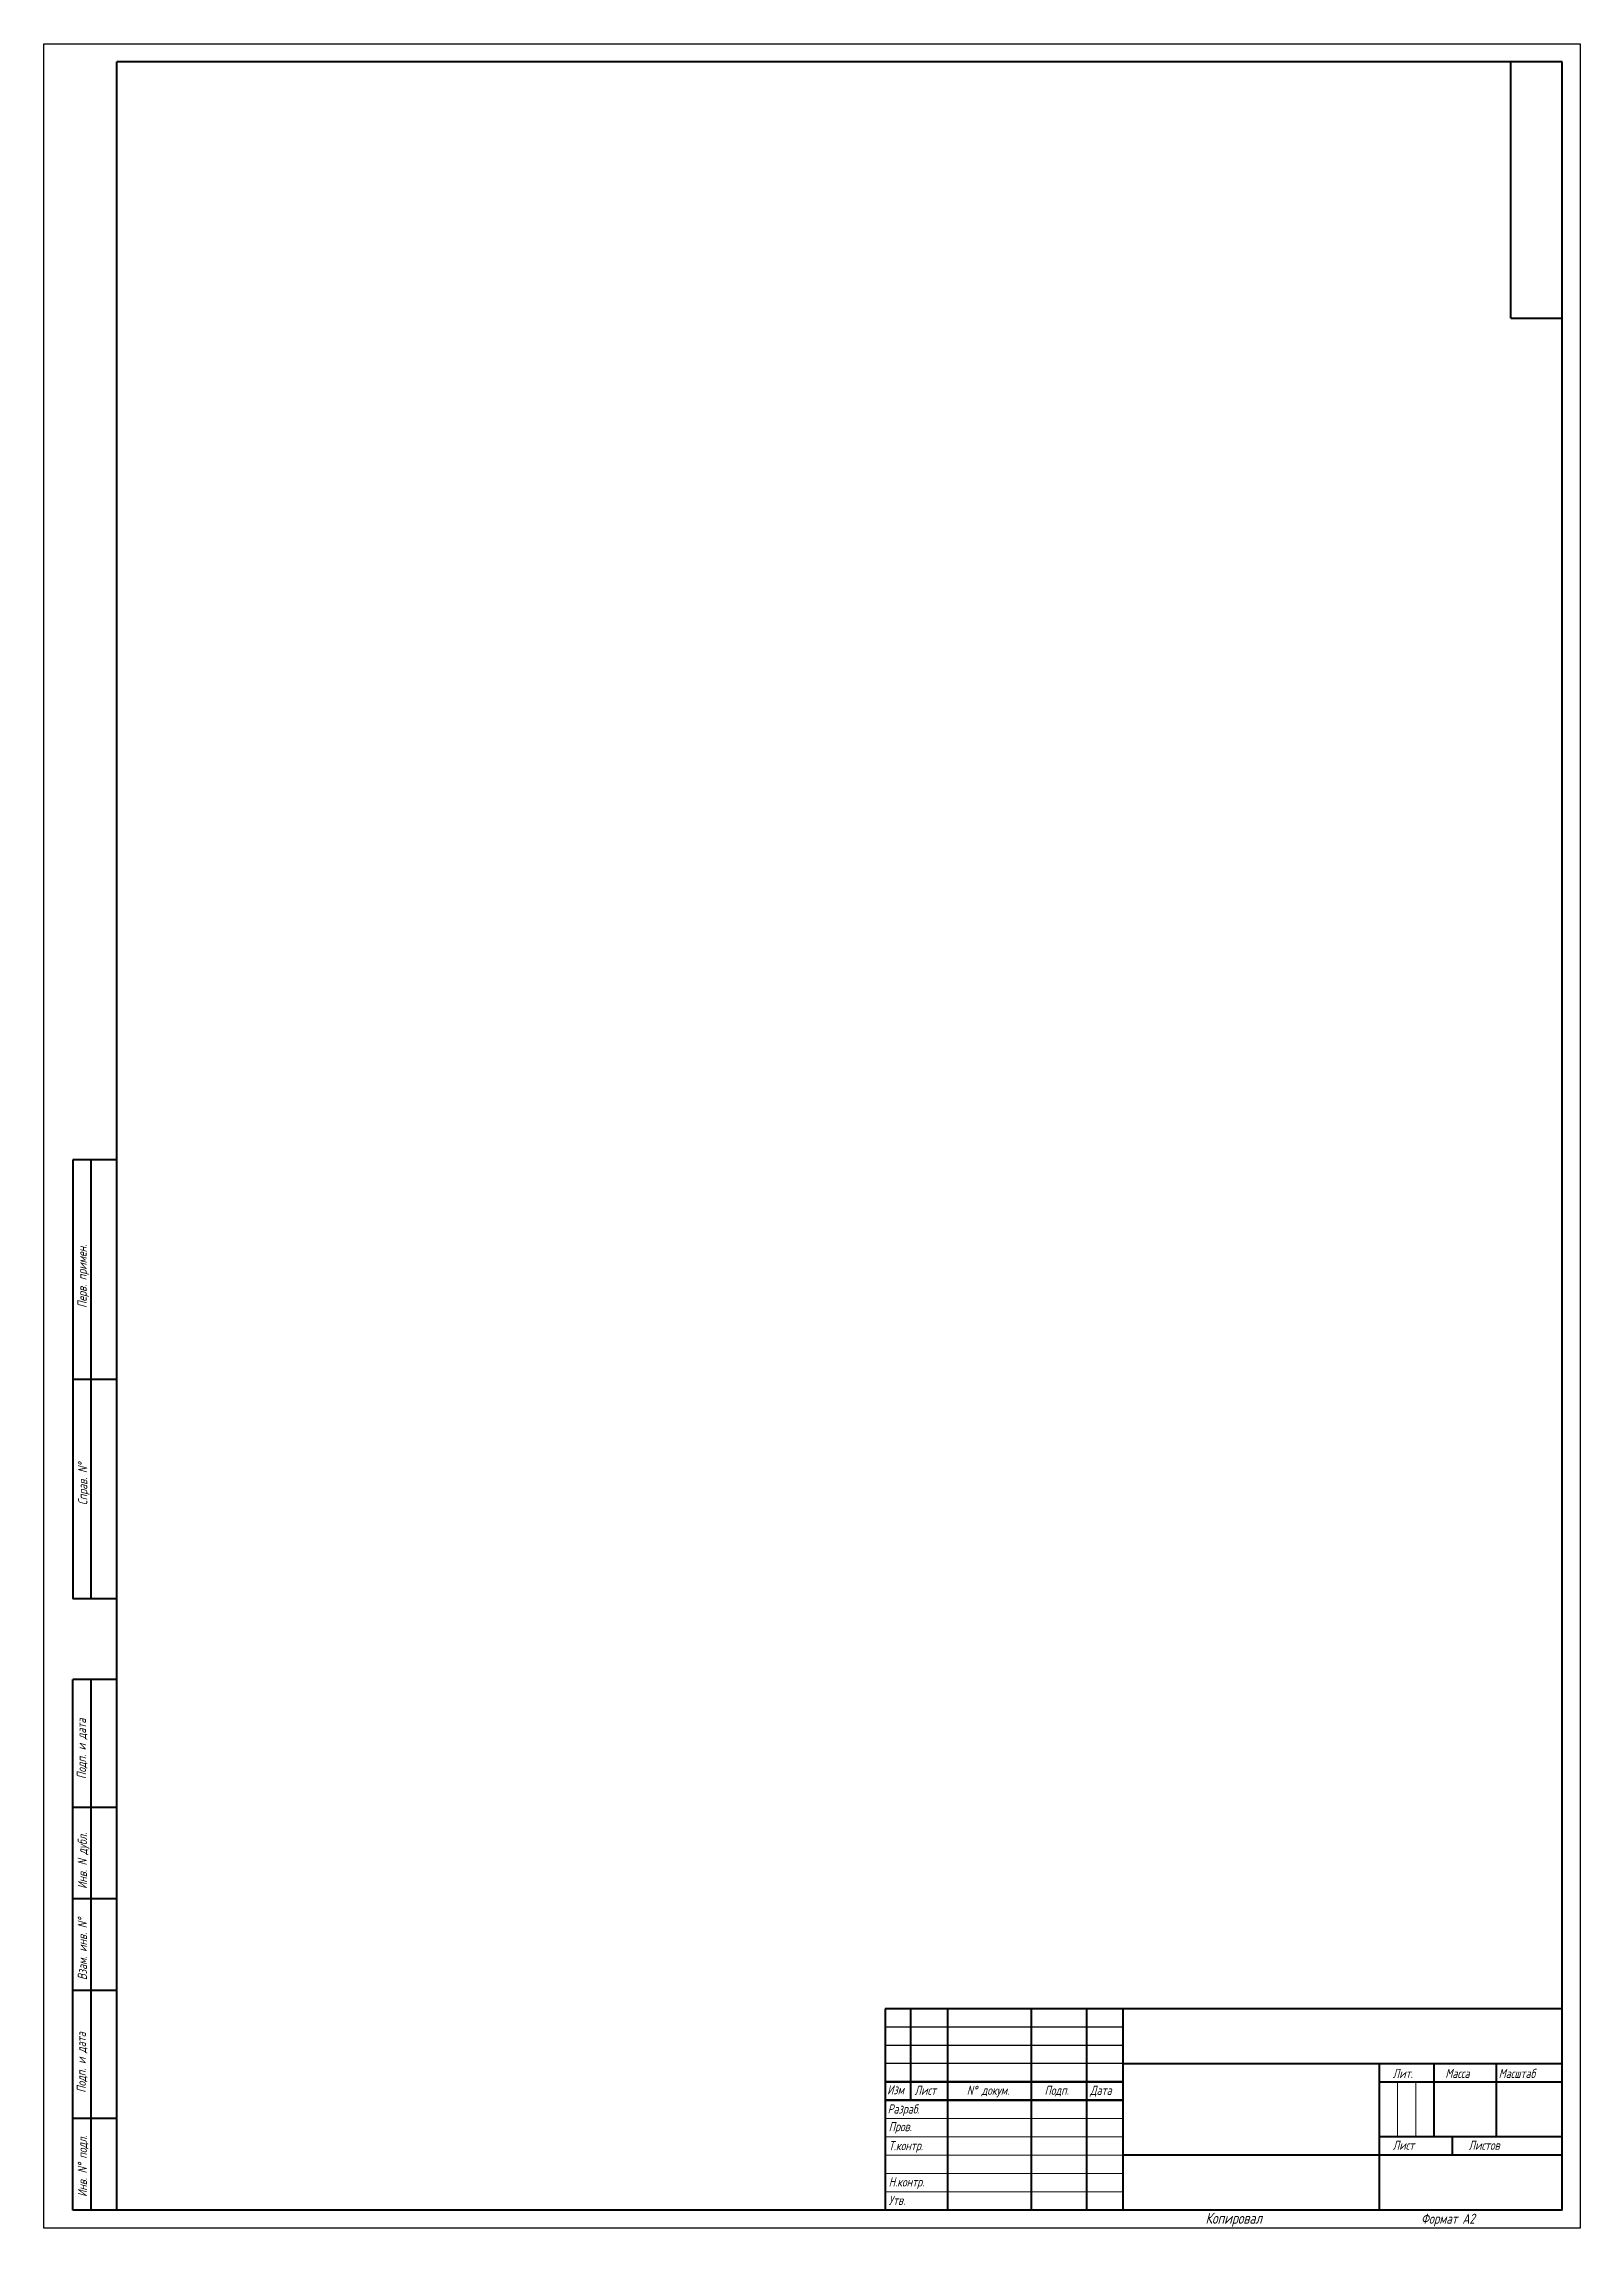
# Model space of a CAD drawing. Extents: x 981 to 3033, y 74 to 913.
# Drawn here: x 2613 to 3033, y 74 to 671 of the extents above; entities that cross this region are included whole.
import ezdxf

# ---------------------------------------------------------------- set-up
doc = ezdxf.new("R2010")
doc.units = 0
doc.header["$MEASUREMENT"] = 0
doc.layers.get('0').update_dxf_attribs({"linetype": 'CONTINUOUS'})
doc.layers.add('KONTUR', color=7, linetype='CONTINUOUS')
for name, color, linetype, lineweight in [('Основная', 7, 'CONTINUOUS', 40), ('текст', 7, 'CONTINUOUS', 30), ('тонкая', 7, 'CONTINUOUS', 20)]:
    doc.layers.add(name, color=color, linetype=linetype, lineweight=lineweight)
doc.styles.add('стиль рамки', font='romans.shx', dxfattribs={"width": 0.75, "oblique": 15, "height": 3.5})

msp = doc.modelspace()

# ---------------------------------------------------------------- texts
at = {"layer": 'текст', "style": 'стиль рамки', "oblique": 15, "width": 0.75}
for s, p in [('Перв. примен.', (2624.29063, 325.08232)), ('Справ. N%%d', (2624.4457, 271.19724)), ('Подп. и дата', (2624.11148, 196.3402)), ('Инв. N дубл.', (2624.35612, 166.31531)), ('Взам. инв. N%%d', (2624.35612, 141.38804)), ('Подп. и дата', (2624.06126, 110.60346)), ('Инв. N%%d подл.', (2624.35612, 82.13725))]:
    msp.add_text(s, height=2.5, rotation=90, dxfattribs=at).set_placement(p)
for s, height, p in [('Лит.', 2.5, (2981.25569, 114.635)), ('Масса', 2.5, (2995.63019, 114.635)), ('Масштаб', 2.5, (3010.22241, 114.635)), ('Изм', 2.5, (2843.08285, 110.18193)), ('Лист', 2.5, (2850.55861, 110.03163)), ('N%%d докум. ', 2.5, (2864.84228, 110.03163)), ('Подп.', 2.5, (2886.09478, 110.03163)), ('Дата', 2.5, (2898.54589, 110.03163)), ('Разраб.', 2.5, (2843.19902, 104.931)), ('Пров.', 2.5, (2843.49992, 100.09888)), ('Т.контр.', 2.5, (2843.49992, 94.90397)), ('Лист', 2.5, (2981.25569, 95.02113)), ('Листов', 2.5, (3001.9801, 95.02113)), ('Н.контр.', 2.5, (2843.49992, 84.98175)), ('Утв.', 2.5, (2843.49992, 79.96214)), ('Копировал', 3, (2930.07325, 74.81982)), ('Формат А2', 2.75, (2989.00182, 74.81982))]:
    msp.add_text(s, height=height, dxfattribs=at).set_placement(p)

# ---------------------------------------------------------------- linework, layer by layer
for p, q in [((2907.53772, 128.56982), (2842.53772, 128.56982)), ((2907.53772, 123.56982), (2842.53772, 123.56982)), ((2907.53772, 118.56982), (2842.53772, 118.56982)), ((2977.53772, 78.56982), (2977.53772, 78.56982))]:
    msp.add_line(p, q)
at = {"lineweight": 50}
for p, q in [((2907.53772, 113.56982), (2842.53772, 113.56982)), ((2907.53772, 108.56982), (2842.53772, 108.56982))]:
    msp.add_line(p, q, dxfattribs=at)
at = {"layer": 'KONTUR'}
for p, q in [((2612.53772, 73.56982), (2612.53772, 670.56982)), ((2612.53772, 670.56982), (3032.53772, 670.56982)), ((3032.53772, 670.56982), (3032.53772, 73.56982)), ((3032.53772, 73.56982), (2612.53772, 73.56982))]:
    msp.add_line(p, q, dxfattribs=at)
at = {"layer": 'Основная'}
for p, q in [((2632.53772, 118.56982), (2632.53772, 665.56982)), ((3027.53772, 665.56982), (2632.53772, 665.56982)), ((3013.53772, 595.56982), (3013.53772, 665.56982)), ((3027.53772, 78.56982), (3027.53772, 665.56982)), ((3013.53772, 595.56982), (3027.53772, 595.56982)), ((2620.53772, 365.56982), (2620.53772, 245.56982)), ((2632.53772, 365.56982), (2620.53772, 365.56982)), ((2625.53772, 245.56982), (2625.53772, 365.56982)), ((2632.53772, 305.56982), (2620.53772, 305.56982)), ((2632.53772, 245.56982), (2620.53772, 245.56982)), ((2620.53772, 78.56982), (2620.53772, 223.56982)), ((2632.53772, 223.56982), (2620.53772, 223.56982)), ((2625.53772, 78.56982), (2625.53772, 223.56982)), ((2632.53772, 188.56982), (2620.53772, 188.56982)), ((2632.53772, 163.56982), (2620.53772, 163.56982)), ((2632.53772, 138.56982), (2620.53772, 138.56982)), ((2842.53772, 133.56982), (2842.53772, 78.56982)), ((3027.53772, 133.56982), (2842.53772, 133.56982)), ((2849.53772, 108.56982), (2849.53772, 133.56982)), ((2859.53772, 133.56982), (2859.53772, 78.56982)), ((2882.53772, 78.56982), (2882.53772, 133.56982)), ((2897.53772, 133.56982), (2897.53772, 78.56982)), ((2907.53772, 133.56982), (2907.53772, 78.56982)), ((2632.53772, 78.56982), (2632.53772, 118.56982)), ((2907.53772, 118.56982), (3027.53772, 118.56982)), ((2977.53772, 118.56982), (2977.53772, 78.56982)), ((2977.53772, 113.56982), (3027.53772, 113.56982)), ((2992.53772, 118.56982), (2992.53772, 98.56982)), ((3009.53772, 118.56982), (3009.53772, 98.56982)), ((2632.53772, 103.56982), (2620.53772, 103.56982)), ((3027.53772, 98.56982), (2977.53772, 98.56982)), ((2997.53772, 98.56982), (2997.53772, 93.56982)), ((3027.53772, 93.56982), (2907.53772, 93.56982)), ((3027.53772, 78.56982), (2620.53772, 78.56982))]:
    msp.add_line(p, q, dxfattribs=at)
at = {"layer": 'тонкая'}
for p, q in [((2982.52536, 113.36112), (2982.52536, 98.56982)), ((2987.60331, 113.36112), (2987.60331, 98.56982)), ((2842.53772, 103.56982), (2907.53772, 103.56982)), ((2907.53772, 98.56982), (2842.53772, 98.56982)), ((2907.53772, 93.56982), (2842.53772, 93.56982))]:
    msp.add_line(p, q, dxfattribs=at)
for points in [[(2842.53772, 88.56982), (2907.53772, 88.56982)], [(2842.53772, 83.56982), (2907.53772, 83.56982)]]:
    msp.add_lwpolyline(points, dxfattribs=at)

msp.set_redraw_order([(e.dxf.handle, doc.entitydb.next_handle()) for e in msp.query("TEXT MTEXT ATTDEF DIMENSION ARC_DIMENSION")])  # texts and dimensions are drawn at this point

doc.saveas('drawing.dxf')
